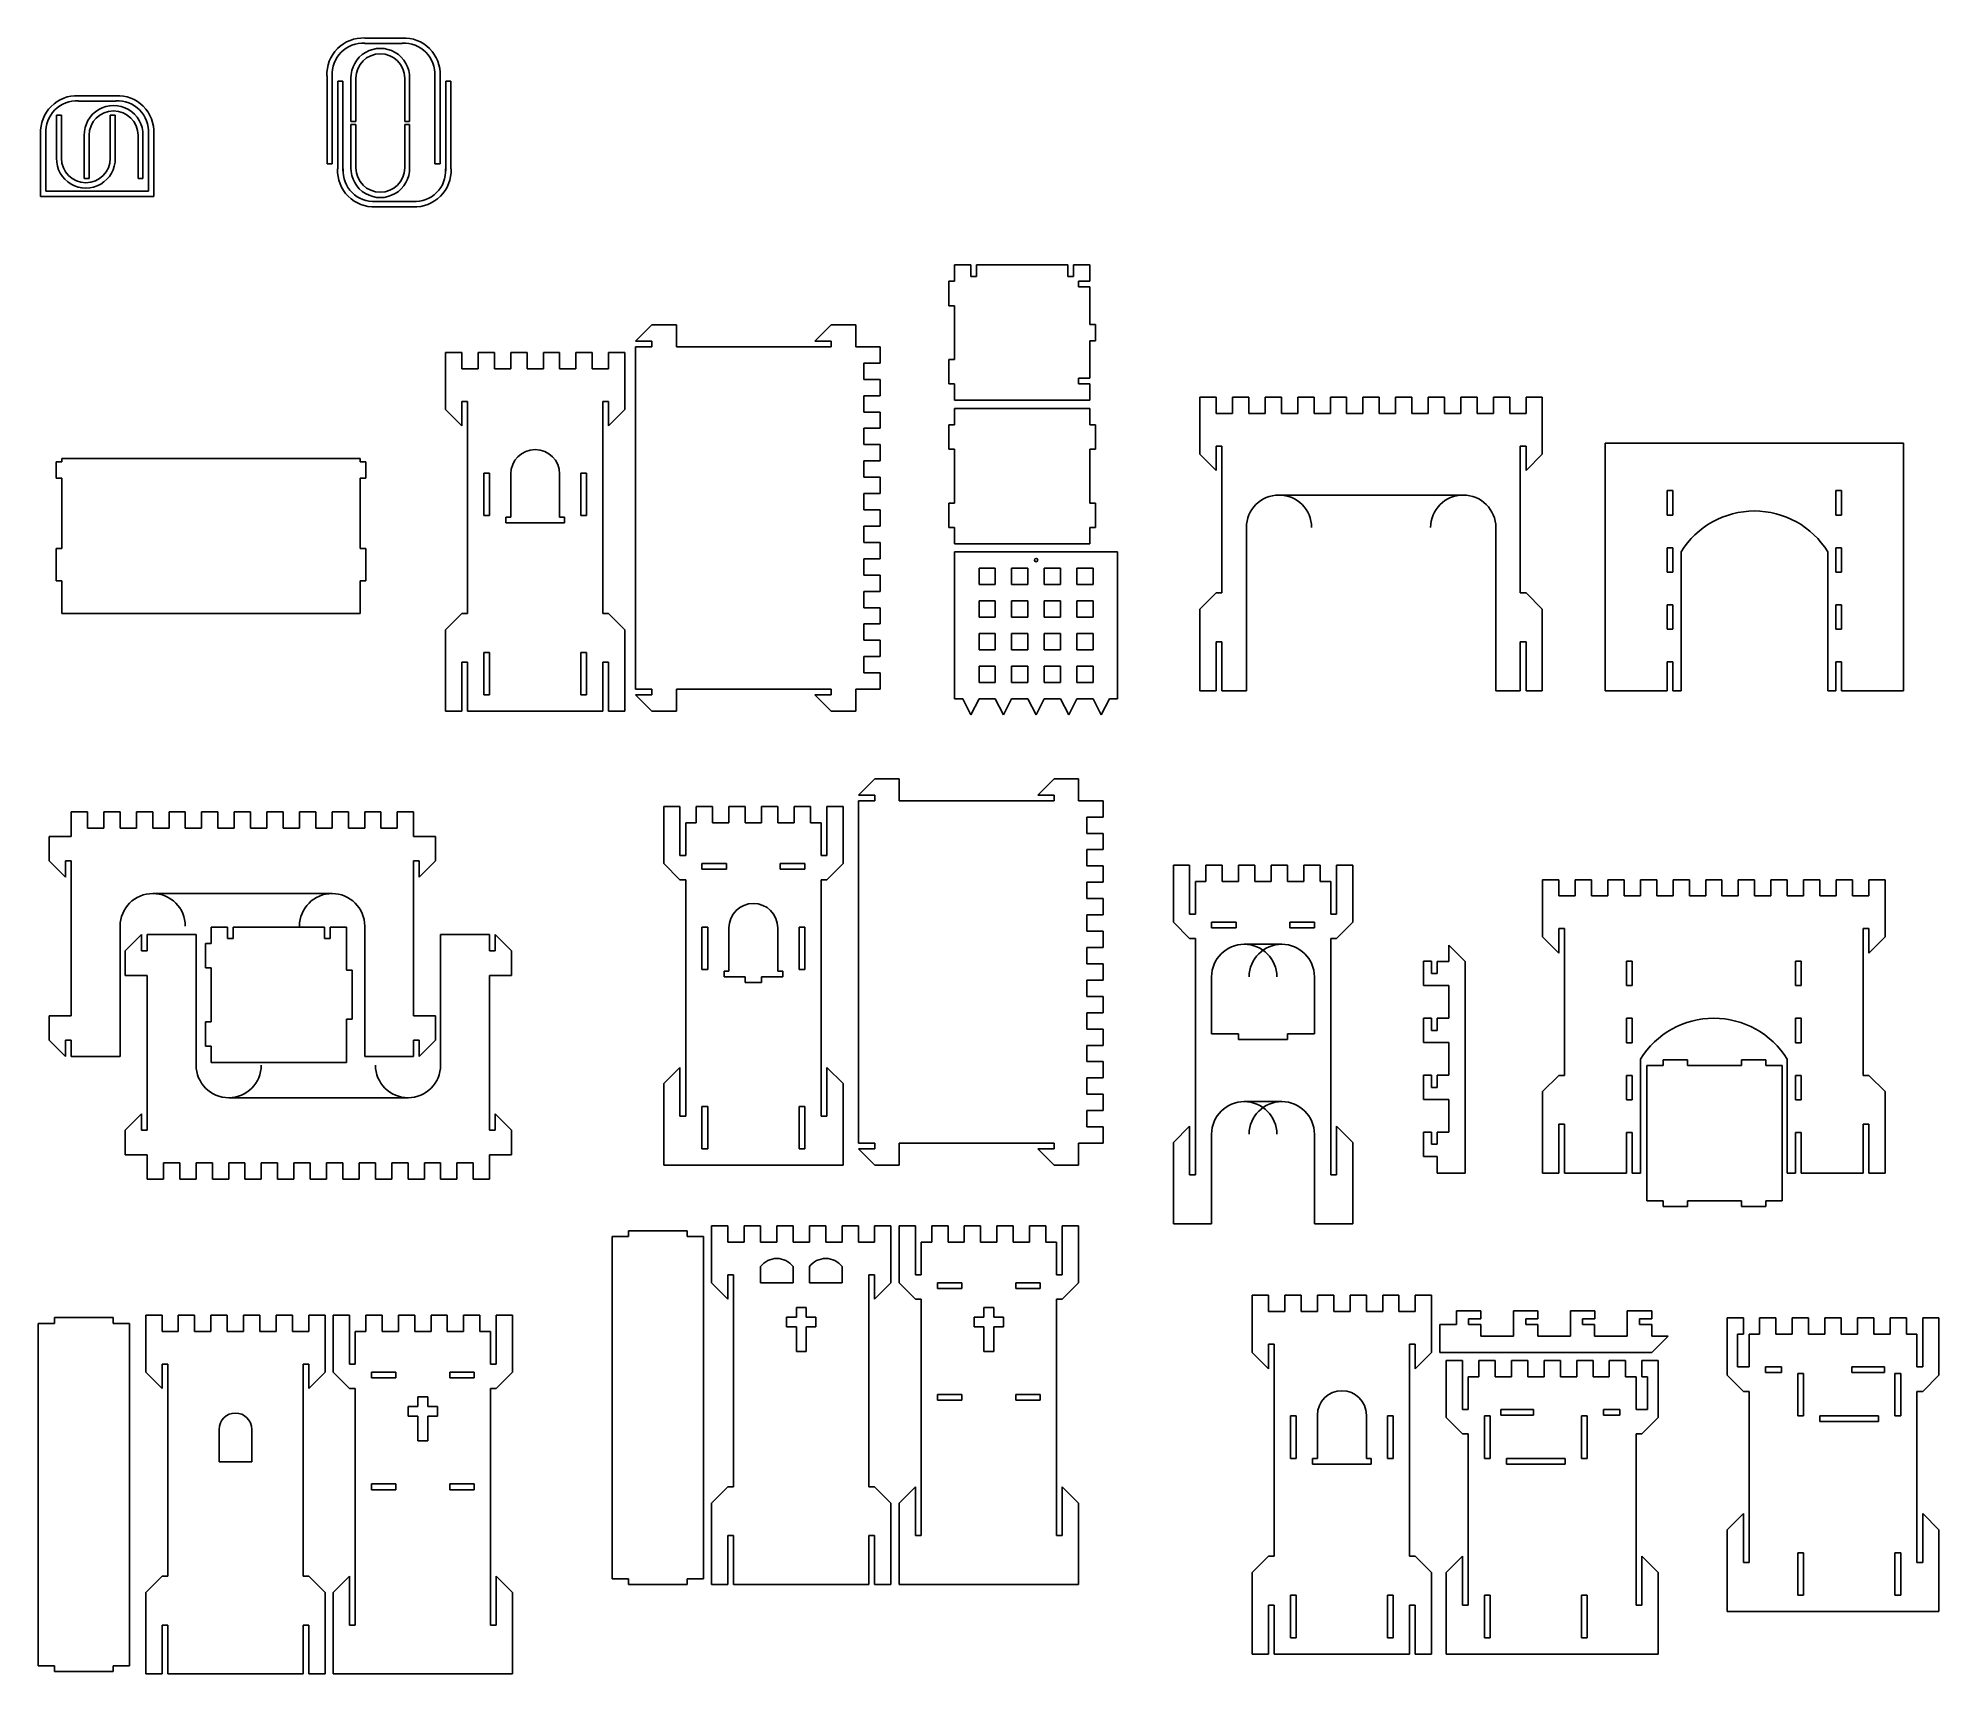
# Model space of a CAD drawing. Header units: millimetres. Extents: x -266 to 900, y -37 to 966.
import ezdxf

# ---------------------------------------------------------------- set-up
doc = ezdxf.new("R2010")
doc.units = ezdxf.units.MM

msp = doc.modelspace()

# ---------------------------------------------------------------- linework, layer by layer
for p, q in [((-65.9, 966.2), (-42.9, 966.2)), ((-65.9, 963), (-42.9, 963)), ((-89.1, 889.1), (-89.1, 943)), ((-86, 889.1), (-86, 944.1)), ((-82.5, 939.9), (-82.5, 886)), ((-79.3, 939.9), (-82.5, 939.9)), ((-79.3, 939.9), (-79.3, 884.9)), ((-74.4, 915.1), (-74.4, 941.6)), ((-71.4, 915.1), (-71.4, 941.6)), ((-41.4, 915.1), (-41.4, 941.6)), ((-38.4, 915.1), (-38.4, 941.6)), ((-23, 889.1), (-23, 944.1)), ((-19.7, 889.1), (-19.7, 943)), ((-16.3, 939.9), (-16.3, 884.9)), ((-13.1, 939.9), (-16.3, 939.9)), ((-13.1, 939.9), (-13.1, 886)), ((-241.6, 930.8), (-218.6, 930.8)), ((-241.6, 927.6), (-218.6, 927.6)), ((-255, 919), (-255, 892.5)), ((-255, 919), (-252, 919)), ((-252, 919), (-252, 892.5)), ((-219, 919), (-222, 919)), ((-222, 919), (-222, 892.5)), ((-219, 919), (-219, 892.5)), ((-74.4, 915.1), (-71.4, 915.1)), ((-74.4, 913.2), (-74.4, 886.7)), ((-74.4, 913.2), (-71.4, 913.2)), ((-71.4, 913.2), (-71.4, 886.7)), ((-41.4, 915.1), (-38.4, 915.1)), ((-38.4, 913.2), (-41.4, 913.2)), ((-41.4, 913.2), (-41.4, 886.7)), ((-38.4, 913.2), (-38.4, 886.7)), ((-264.8, 869.1), (-264.8, 907.6)), ((-261.6, 872.3), (-261.6, 907.6)), ((-238, 880.1), (-238, 906.6)), ((-235, 880.1), (-235, 906.6)), ((-205, 880.1), (-205, 906.6)), ((-202, 880.1), (-202, 906.6)), ((-198.6, 872.3), (-198.6, 907.6)), ((-195.4, 869.1), (-195.4, 907.6)), ((-89.1, 889.1), (-86, 889.1)), ((-23, 889.1), (-19.7, 889.1)), ((-238, 880.1), (-235, 880.1)), ((-202, 880.1), (-205, 880.1)), ((-264.8, 869.1), (-195.4, 869.1)), ((-261.6, 872.3), (-198.6, 872.3)), ((-36.3, 866), (-59.3, 866)), ((-36.3, 862.8), (-59.3, 862.8)), ((292.3, 802.1), (292.3, 817.1)), ((292.3, 817.1), (295.8, 817.1)), ((295.8, 817.1), (295.8, 827.1)), ((295.8, 827.1), (305.8, 827.1)), ((305.8, 827.1), (305.8, 820.1)), ((305.8, 820.1), (309.3, 820.1)), ((309.3, 820.1), (309.3, 827.1)), ((365.3, 827.1), (309.3, 827.1)), ((365.3, 820.1), (365.3, 827.1)), ((368.8, 820.1), (365.3, 820.1)), ((378.8, 827.1), (368.8, 827.1)), ((368.8, 827.1), (368.8, 820.1)), ((378.8, 817.1), (371.8, 817.1)), ((371.8, 817.1), (371.8, 813.6)), ((378.8, 827.1), (378.8, 817.1)), ((371.8, 813.6), (378.8, 813.6)), ((378.8, 813.6), (378.8, 790.6)), ((295.8, 802.1), (292.3, 802.1)), ((295.8, 769.1), (295.8, 802.1)), ((110.2, 790.4), (100.2, 780.4)), ((110.2, 790.4), (125.2, 790.4)), ((125.2, 790.4), (125.2, 776.9)), ((220.2, 790.4), (210.2, 780.4)), ((220.2, 790.4), (235.2, 790.4)), ((235.2, 790.4), (235.2, 776.9)), ((378.8, 790.6), (382.3, 790.6)), ((382.3, 790.6), (382.3, 780.6)), ((-16.4, 738.4), (-16.4, 773.4)), ((-16.4, 773.4), (-6.4, 773.4)), ((-6.4, 773.4), (-6.4, 763.4)), ((3.6, 763.4), (3.6, 773.4)), ((3.6, 773.4), (13.6, 773.4)), ((13.6, 773.4), (13.6, 763.4)), ((23.6, 763.4), (23.6, 773.4)), ((23.6, 773.4), (33.6, 773.4)), ((33.6, 773.4), (33.6, 763.4)), ((43.6, 763.4), (43.6, 773.4)), ((43.6, 773.4), (53.6, 773.4)), ((53.6, 773.4), (53.6, 763.4)), ((63.6, 763.4), (63.6, 773.4)), ((63.6, 773.4), (73.6, 773.4)), ((73.6, 773.4), (73.6, 763.4)), ((83.6, 763.4), (83.6, 773.4)), ((83.6, 773.4), (93.6, 773.4)), ((93.6, 773.4), (93.6, 738.4)), ((100.2, 780.4), (110.2, 780.4)), ((110.2, 776.9), (100.2, 776.9)), ((100.2, 776.9), (100.2, 566.9)), ((110.2, 780.4), (110.2, 776.9)), ((125.2, 776.9), (220.2, 776.9)), ((220.2, 780.4), (210.2, 780.4)), ((220.2, 776.9), (220.2, 780.4)), ((235.2, 776.9), (250.2, 776.9)), ((250.2, 776.9), (250.2, 766.9)), ((382.3, 780.6), (378.8, 780.6)), ((378.8, 780.6), (378.8, 757.6)), ((-6.4, 763.4), (3.6, 763.4)), ((13.6, 763.4), (23.6, 763.4)), ((33.6, 763.4), (43.6, 763.4)), ((53.6, 763.4), (63.6, 763.4)), ((73.6, 763.4), (83.6, 763.4)), ((250.2, 766.9), (240.2, 766.9)), ((240.2, 766.9), (240.2, 756.9)), ((292.3, 754.1), (292.3, 769.1)), ((292.3, 769.1), (295.8, 769.1)), ((240.2, 756.9), (250.2, 756.9)), ((250.2, 746.9), (240.2, 746.9)), ((240.2, 746.9), (240.2, 736.9)), ((250.2, 756.9), (250.2, 746.9)), ((295.8, 754.1), (292.3, 754.1)), ((295.8, 744.1), (295.8, 754.1)), ((378.8, 757.6), (371.8, 757.6)), ((371.8, 757.6), (371.8, 754.1)), ((371.8, 754.1), (378.8, 754.1)), ((378.8, 754.1), (378.8, 744.1)), ((-16.4, 738.4), (-6.4, 728.4)), ((-2.9, 743.4), (-6.4, 743.4)), ((-6.4, 743.4), (-6.4, 728.4)), ((-2.9, 613.4), (-2.9, 743.4)), ((83.6, 743.4), (80.1, 743.4)), ((80.1, 743.4), (80.1, 613.4)), ((83.6, 728.4), (83.6, 743.4)), ((93.6, 738.4), (83.6, 728.4)), ((240.2, 736.9), (250.2, 736.9)), ((250.2, 736.9), (250.2, 726.9)), ((378.8, 744.1), (295.8, 744.1)), ((295.8, 729.1), (295.8, 739.1)), ((295.8, 739.1), (378.8, 739.1)), ((378.8, 739.1), (378.8, 729.1)), ((446.3, 711), (446.3, 746)), ((446.3, 746), (456.3, 746)), ((456.3, 746), (456.3, 736)), ((456.3, 736), (466.3, 736)), ((466.3, 736), (466.3, 746)), ((466.3, 746), (476.3, 746)), ((476.3, 746), (476.3, 736)), ((476.3, 736), (486.3, 736)), ((486.3, 736), (486.3, 746)), ((486.3, 746), (496.3, 746)), ((496.3, 746), (496.3, 736)), ((496.3, 736), (506.3, 736)), ((506.3, 736), (506.3, 746)), ((506.3, 746), (516.3, 746)), ((516.3, 746), (516.3, 736)), ((516.3, 736), (526.3, 736)), ((526.3, 736), (526.3, 746)), ((526.3, 746), (536.3, 746)), ((536.3, 746), (536.3, 736)), ((536.3, 736), (546.3, 736)), ((556.3, 746), (546.3, 746)), ((546.3, 746), (546.3, 736)), ((556.3, 736), (556.3, 746)), ((566.3, 736), (556.3, 736)), ((576.3, 746), (566.3, 746)), ((566.3, 746), (566.3, 736)), ((576.3, 736), (576.3, 746)), ((586.3, 736), (576.3, 736)), ((586.3, 736), (586.3, 746)), ((586.3, 746), (596.3, 746)), ((596.3, 746), (596.3, 736)), ((596.3, 736), (606.3, 736)), ((616.3, 746), (606.3, 746)), ((606.3, 746), (606.3, 736)), ((616.3, 736), (616.3, 746)), ((626.3, 736), (616.3, 736)), ((636.3, 746), (626.3, 746)), ((626.3, 746), (626.3, 736)), ((636.3, 736), (636.3, 746)), ((646.3, 736), (636.3, 736)), ((656.3, 746), (646.3, 746)), ((646.3, 746), (646.3, 736)), ((656.3, 711), (656.3, 746)), ((250.2, 726.9), (240.2, 726.9)), ((240.2, 726.9), (240.2, 716.9)), ((292.3, 714.1), (292.3, 729.1)), ((292.3, 729.1), (295.8, 729.1)), ((378.8, 729.1), (382.3, 729.1)), ((382.3, 729.1), (382.3, 714.1)), ((240.2, 716.9), (250.2, 716.9)), ((250.2, 716.9), (250.2, 706.9)), ((295.8, 714.1), (292.3, 714.1)), ((295.8, 681.1), (295.8, 714.1)), ((382.3, 714.1), (378.8, 714.1)), ((378.8, 714.1), (378.8, 681.1)), ((459.8, 716), (456.3, 716)), ((456.3, 716), (456.3, 701)), ((459.8, 626), (459.8, 716)), ((642.8, 626), (642.8, 716)), ((642.8, 716), (646.3, 716)), ((646.3, 716), (646.3, 701)), ((694.9, 566), (694.9, 717.7)), ((694.9, 717.7), (877.9, 717.7)), ((877.9, 717.7), (877.9, 566)), ((-251.7, 706.3), (-255.2, 706.3)), ((-255.2, 696.3), (-255.2, 706.3)), ((-251.7, 706.3), (-251.7, 708.3)), ((-251.7, 708.3), (-68.7, 708.3)), ((-68.7, 706.3), (-68.7, 708.3)), ((-68.7, 706.3), (-65.2, 706.3)), ((-65.2, 696.3), (-65.2, 706.3)), ((250.2, 706.9), (240.2, 706.9)), ((240.2, 706.9), (240.2, 696.9)), ((456.3, 701), (446.3, 711)), ((646.3, 701), (656.3, 711)), ((-255.2, 696.3), (-251.7, 696.3)), ((-251.7, 696.3), (-251.7, 653.3)), ((-65.2, 696.3), (-68.7, 696.3)), ((-68.7, 696.3), (-68.7, 653.3)), ((10.6, 699.4), (7.1, 699.4)), ((7.1, 699.4), (7.1, 673.4)), ((10.6, 673.4), (10.6, 699.4)), ((23.6, 672.4), (23.6, 698.9)), ((53.6, 672.4), (53.6, 698.9)), ((70.1, 699.4), (66.6, 699.4)), ((66.6, 699.4), (66.6, 673.4)), ((70.1, 673.4), (70.1, 699.4)), ((240.2, 696.9), (250.2, 696.9)), ((250.2, 696.9), (250.2, 686.9)), ((736.4, 688.7), (732.9, 688.7)), ((732.9, 688.7), (732.9, 673.7)), ((736.4, 673.7), (736.4, 688.7)), ((836.4, 673.7), (836.4, 688.7)), ((836.4, 688.7), (839.9, 688.7)), ((839.9, 688.7), (839.9, 673.7)), ((250.2, 686.9), (240.2, 686.9)), ((240.2, 686.9), (240.2, 676.9)), ((240.2, 676.9), (250.2, 676.9)), ((250.2, 676.9), (250.2, 666.9)), ((292.3, 666.1), (292.3, 681.1)), ((292.3, 681.1), (295.8, 681.1)), ((378.8, 681.1), (382.3, 681.1)), ((382.3, 681.1), (382.3, 666.1)), ((607.8, 686), (494.8, 686)), ((7.1, 673.4), (10.6, 673.4)), ((20.6, 672.4), (20.6, 668.9)), ((20.6, 672.4), (23.6, 672.4)), ((20.6, 668.9), (56.6, 668.9)), ((56.6, 672.4), (53.6, 672.4)), ((56.6, 668.9), (56.6, 672.4)), ((66.6, 673.4), (70.1, 673.4)), ((240.2, 656.9), (240.2, 666.9)), ((250.2, 666.9), (240.2, 666.9)), ((295.8, 666.1), (292.3, 666.1)), ((295.8, 656.1), (295.8, 666.1)), ((382.3, 666.1), (378.8, 666.1)), ((378.8, 666.1), (378.8, 656.1)), ((474.8, 566), (474.8, 666)), ((627.8, 566), (627.8, 666)), ((732.9, 673.7), (736.4, 673.7)), ((839.9, 673.7), (836.4, 673.7)), ((-255.2, 653.3), (-255.2, 633.3)), ((-251.7, 653.3), (-255.2, 653.3)), ((-68.7, 653.3), (-65.2, 653.3)), ((-65.2, 653.3), (-65.2, 633.3)), ((250.2, 656.9), (240.2, 656.9)), ((250.2, 646.9), (250.2, 656.9)), ((378.8, 656.1), (295.8, 656.1)), ((732.9, 638.7), (732.9, 653.7)), ((732.9, 653.7), (736.4, 653.7)), ((736.4, 653.7), (736.4, 638.7)), ((839.9, 653.7), (836.4, 653.7)), ((836.4, 653.7), (836.4, 638.7)), ((839.9, 638.7), (839.9, 653.7)), ((250.2, 646.9), (240.2, 646.9)), ((240.2, 646.9), (240.2, 636.9)), ((295.8, 651.1), (395.8, 651.1)), ((295.8, 651.1), (295.8, 561.1)), ((395.8, 651.1), (395.8, 561.1)), ((741.4, 566), (741.4, 651.2)), ((831.4, 566), (831.4, 651.2)), ((-255.2, 633.3), (-251.7, 633.3)), ((-251.7, 633.3), (-251.7, 613.3)), ((-65.2, 633.3), (-68.7, 633.3)), ((-68.7, 633.3), (-68.7, 613.3)), ((240.2, 636.9), (250.2, 636.9)), ((250.2, 636.9), (250.2, 626.9)), ((320.8, 641.1), (310.8, 641.1)), ((310.8, 641.1), (310.8, 631.1)), ((310.8, 631.1), (320.8, 631.1)), ((320.8, 631.1), (320.8, 641.1)), ((340.8, 641.1), (330.8, 641.1)), ((330.8, 641.1), (330.8, 631.1)), ((330.8, 631.1), (340.8, 631.1)), ((340.8, 631.1), (340.8, 641.1)), ((360.8, 641.1), (350.8, 641.1)), ((350.8, 641.1), (350.8, 631.1)), ((350.8, 631.1), (360.8, 631.1)), ((360.8, 631.1), (360.8, 641.1)), ((380.8, 641.1), (370.8, 641.1)), ((370.8, 641.1), (370.8, 631.1)), ((370.8, 631.1), (380.8, 631.1)), ((380.8, 631.1), (380.8, 641.1)), ((736.4, 638.7), (732.9, 638.7)), ((836.4, 638.7), (839.9, 638.7)), ((250.2, 626.9), (240.2, 626.9)), ((240.2, 626.9), (240.2, 616.9)), ((320.8, 621.1), (310.8, 621.1)), ((310.8, 621.1), (310.8, 611.1)), ((320.8, 611.1), (320.8, 621.1)), ((340.8, 621.1), (330.8, 621.1)), ((330.8, 621.1), (330.8, 611.1)), ((340.8, 611.1), (340.8, 621.1)), ((360.8, 621.1), (350.8, 621.1)), ((350.8, 621.1), (350.8, 611.1)), ((360.8, 611.1), (360.8, 621.1)), ((380.8, 621.1), (370.8, 621.1)), ((370.8, 621.1), (370.8, 611.1)), ((380.8, 611.1), (380.8, 621.1)), ((446.3, 616), (456.3, 626)), ((456.3, 626), (459.8, 626)), ((646.3, 626), (642.8, 626)), ((656.3, 616), (646.3, 626)), ((736.4, 618.7), (732.9, 618.7)), ((732.9, 618.7), (732.9, 603.7)), ((736.4, 603.7), (736.4, 618.7)), ((836.4, 603.7), (836.4, 618.7)), ((836.4, 618.7), (839.9, 618.7)), ((839.9, 618.7), (839.9, 603.7)), ((-251.7, 613.3), (-68.7, 613.3)), ((-6.4, 613.4), (-16.4, 603.4)), ((-6.4, 613.4), (-2.9, 613.4)), ((80.1, 613.4), (83.6, 613.4)), ((83.6, 613.4), (93.6, 603.4)), ((240.2, 616.9), (250.2, 616.9)), ((250.2, 606.9), (240.2, 606.9)), ((240.2, 606.9), (240.2, 596.9)), ((250.2, 616.9), (250.2, 606.9)), ((310.8, 611.1), (320.8, 611.1)), ((330.8, 611.1), (340.8, 611.1)), ((350.8, 611.1), (360.8, 611.1)), ((370.8, 611.1), (380.8, 611.1)), ((446.3, 566), (446.3, 616)), ((656.3, 566), (656.3, 616)), ((-16.4, 553.4), (-16.4, 603.4)), ((93.6, 603.4), (93.6, 553.4)), ((240.2, 596.9), (250.2, 596.9)), ((250.2, 596.9), (250.2, 586.9)), ((320.8, 601.1), (310.8, 601.1)), ((310.8, 601.1), (310.8, 591.1)), ((320.8, 591.1), (320.8, 601.1)), ((340.8, 601.1), (330.8, 601.1)), ((330.8, 601.1), (330.8, 591.1)), ((340.8, 591.1), (340.8, 601.1)), ((360.8, 601.1), (350.8, 601.1)), ((350.8, 601.1), (350.8, 591.1)), ((360.8, 591.1), (360.8, 601.1)), ((380.8, 601.1), (370.8, 601.1)), ((370.8, 601.1), (370.8, 591.1)), ((380.8, 591.1), (380.8, 601.1)), ((456.3, 566), (456.3, 596)), ((456.3, 596), (459.8, 596)), ((459.8, 596), (459.8, 566)), ((646.3, 596), (642.8, 596)), ((642.8, 596), (642.8, 566)), ((646.3, 566), (646.3, 596)), ((732.9, 603.7), (736.4, 603.7)), ((839.9, 603.7), (836.4, 603.7)), ((-2.9, 583.4), (-6.4, 583.4)), ((-6.4, 583.4), (-6.4, 553.4)), ((-2.9, 553.4), (-2.9, 583.4)), ((7.1, 589.4), (7.1, 583.4)), ((10.6, 589.4), (7.1, 589.4)), ((7.1, 583.4), (7.1, 563.4)), ((10.6, 563.4), (10.6, 589.4)), ((66.6, 563.4), (66.6, 589.4)), ((66.6, 589.4), (70.1, 589.4)), ((70.1, 589.4), (70.1, 583.4)), ((70.1, 583.4), (70.1, 563.4)), ((83.6, 583.4), (80.1, 583.4)), ((80.1, 583.4), (80.1, 553.4)), ((83.6, 553.4), (83.6, 583.4)), ((240.2, 576.9), (240.2, 586.9)), ((250.2, 586.9), (240.2, 586.9)), ((310.8, 591.1), (320.8, 591.1)), ((330.8, 591.1), (340.8, 591.1)), ((350.8, 591.1), (360.8, 591.1)), ((370.8, 591.1), (380.8, 591.1)), ((736.4, 583.7), (732.9, 583.7)), ((732.9, 583.7), (732.9, 566)), ((736.4, 566), (736.4, 583.7)), ((836.4, 566), (836.4, 583.7)), ((836.4, 583.7), (839.9, 583.7)), ((839.9, 583.7), (839.9, 566)), ((250.2, 576.9), (240.2, 576.9)), ((250.2, 566.9), (250.2, 576.9)), ((320.8, 581.1), (310.8, 581.1)), ((310.8, 581.1), (310.8, 571.1)), ((320.8, 571.1), (320.8, 581.1)), ((340.8, 581.1), (330.8, 581.1)), ((330.8, 581.1), (330.8, 571.1)), ((340.8, 571.1), (340.8, 581.1)), ((360.8, 581.1), (350.8, 581.1)), ((350.8, 581.1), (350.8, 571.1)), ((360.8, 571.1), (360.8, 581.1)), ((380.8, 581.1), (370.8, 581.1)), ((370.8, 581.1), (370.8, 571.1)), ((380.8, 571.1), (380.8, 581.1)), ((7.1, 563.4), (10.6, 563.4)), ((70.1, 563.4), (66.6, 563.4)), ((100.2, 566.9), (110.2, 566.9)), ((110.2, 563.4), (100.2, 563.4)), ((110.2, 553.4), (100.2, 563.4)), ((110.2, 566.9), (110.2, 563.4)), ((125.2, 553.4), (125.2, 566.9)), ((125.2, 566.9), (220.2, 566.9)), ((220.2, 563.4), (210.2, 563.4)), ((220.2, 553.4), (210.2, 563.4)), ((220.2, 566.9), (220.2, 563.4)), ((235.2, 566.9), (250.2, 566.9)), ((235.2, 553.4), (235.2, 566.9)), ((295.8, 561.1), (300.8, 561.1)), ((300.8, 561.1), (305.8, 551.1)), ((305.8, 551.1), (310.8, 561.1)), ((310.8, 571.1), (320.8, 571.1)), ((320.8, 561.1), (310.8, 561.1)), ((320.8, 561.1), (325.8, 551.1)), ((325.8, 551.1), (330.8, 561.1)), ((330.8, 571.1), (340.8, 571.1)), ((330.8, 561.1), (340.8, 561.1)), ((340.8, 561.1), (345.8, 551.1)), ((345.8, 551.1), (350.8, 561.1)), ((350.8, 571.1), (360.8, 571.1)), ((360.8, 561.1), (350.8, 561.1)), ((360.8, 561.1), (365.8, 551.1)), ((365.8, 551.1), (370.8, 561.1)), ((370.8, 571.1), (380.8, 571.1)), ((380.8, 561.1), (370.8, 561.1)), ((380.8, 561.1), (385.8, 551.1)), ((385.8, 551.1), (390.8, 561.1)), ((395.8, 561.1), (390.8, 561.1)), ((446.3, 566), (456.3, 566)), ((459.8, 566), (474.8, 566)), ((642.8, 566), (627.8, 566)), ((656.3, 566), (646.3, 566)), ((694.9, 566), (732.9, 566)), ((736.4, 566), (741.4, 566)), ((831.4, 566), (836.4, 566)), ((877.9, 566), (839.9, 566)), ((-6.4, 553.4), (-16.4, 553.4)), ((80.1, 553.4), (-2.9, 553.4)), ((93.6, 553.4), (83.6, 553.4)), ((110.2, 553.4), (125.2, 553.4)), ((220.2, 553.4), (235.2, 553.4)), ((246.9, 512), (236.9, 502)), ((236.9, 502), (246.9, 502)), ((246.9, 512), (261.9, 512)), ((246.9, 502), (246.9, 498.5)), ((261.9, 512), (261.9, 498.5)), ((356.9, 512), (346.9, 502)), ((356.9, 502), (346.9, 502)), ((356.9, 512), (371.9, 512)), ((356.9, 498.5), (356.9, 502)), ((371.9, 512), (371.9, 498.5)), ((-246, 491.6), (-236, 491.6)), ((-246, 476.6), (-246, 491.6)), ((-236, 491.6), (-236, 481.6)), ((-226, 481.6), (-226, 491.6)), ((-226, 491.6), (-216, 491.6)), ((-216, 491.6), (-216, 481.6)), ((-206, 481.6), (-206, 491.6)), ((-206, 491.6), (-196, 491.6)), ((-196, 491.6), (-196, 481.6)), ((-186, 481.6), (-186, 491.6)), ((-186, 491.6), (-176, 491.6)), ((-176, 491.6), (-176, 481.6)), ((-166, 481.6), (-166, 491.6)), ((-166, 491.6), (-156, 491.6)), ((-156, 491.6), (-156, 481.6)), ((-146, 481.6), (-146, 491.6)), ((-146, 491.6), (-136, 491.6)), ((-136, 491.6), (-136, 481.6)), ((-126, 491.6), (-126, 481.6)), ((-116, 491.6), (-126, 491.6)), ((-116, 491.6), (-116, 481.6)), ((-106, 481.6), (-106, 491.6)), ((-106, 491.6), (-96, 491.6)), ((-96, 491.6), (-96, 481.6)), ((-86, 481.6), (-86, 491.6)), ((-86, 491.6), (-76, 491.6)), ((-76, 491.6), (-76, 481.6)), ((-66, 481.6), (-66, 491.6)), ((-66, 491.6), (-56, 491.6)), ((-56, 491.6), (-56, 481.6)), ((-36, 491.6), (-46, 491.6)), ((-46, 491.6), (-46, 481.6)), ((-36, 476.6), (-36, 491.6)), ((117.4, 460), (117.4, 495)), ((117.4, 495), (127.4, 495)), ((127.4, 495), (127.4, 485)), ((137.4, 485), (137.4, 495)), ((137.4, 495), (147.4, 495)), ((147.4, 495), (147.4, 485)), ((157.4, 485), (157.4, 495)), ((157.4, 495), (167.4, 495)), ((167.4, 495), (167.4, 485)), ((177.4, 485), (177.4, 495)), ((177.4, 495), (187.4, 495)), ((187.4, 495), (187.4, 485)), ((197.4, 485), (197.4, 495)), ((197.4, 495), (207.4, 495)), ((207.4, 495), (207.4, 485)), ((217.4, 485), (217.4, 495)), ((217.4, 495), (227.4, 495)), ((227.4, 495), (227.4, 460)), ((246.9, 498.5), (236.9, 498.5)), ((236.9, 498.5), (236.9, 288.5)), ((261.9, 498.5), (356.9, 498.5)), ((371.9, 498.5), (386.9, 498.5)), ((386.9, 498.5), (386.9, 488.5)), ((-236, 481.6), (-226, 481.6)), ((-216, 481.6), (-206, 481.6)), ((-196, 481.6), (-186, 481.6)), ((-176, 481.6), (-166, 481.6)), ((-156, 481.6), (-146, 481.6)), ((-126, 481.6), (-136, 481.6)), ((-116, 481.6), (-106, 481.6)), ((-96, 481.6), (-86, 481.6)), ((-76, 481.6), (-66, 481.6)), ((-46, 481.6), (-56, 481.6)), ((127.4, 465), (127.4, 485)), ((130.9, 465), (130.9, 485)), ((130.9, 485), (137.4, 485)), ((147.4, 485), (157.4, 485)), ((167.4, 485), (177.4, 485)), ((187.4, 485), (197.4, 485)), ((213.9, 485), (207.4, 485)), ((213.9, 465), (213.9, 485)), ((217.4, 485), (217.4, 465)), ((386.9, 488.5), (376.9, 488.5)), ((376.9, 488.5), (376.9, 478.5)), ((376.9, 478.5), (386.9, 478.5)), ((386.9, 478.5), (386.9, 468.5)), ((-259.5, 461.6), (-259.5, 476.6)), ((-259.5, 476.6), (-246, 476.6)), ((-22.5, 476.6), (-36, 476.6)), ((-22.5, 461.6), (-22.5, 476.6)), ((386.9, 468.5), (376.9, 468.5)), ((376.9, 468.5), (376.9, 458.5)), ((-259.5, 461.6), (-249.5, 451.6)), ((-246, 461.6), (-249.5, 461.6)), ((-249.5, 461.6), (-249.5, 451.6)), ((-246, 366.6), (-246, 461.6)), ((-36, 366.6), (-36, 461.6)), ((-36, 461.6), (-32.5, 461.6)), ((-32.5, 461.6), (-32.5, 451.6)), ((-22.5, 461.6), (-32.5, 451.6)), ((117.4, 460), (127.4, 450)), ((130.9, 465), (127.4, 465)), ((140.9, 460), (140.9, 456.5)), ((155.9, 460), (140.9, 460)), ((140.9, 456.5), (155.9, 456.5)), ((155.9, 456.5), (155.9, 460)), ((188.9, 456.5), (188.9, 460)), ((188.9, 460), (203.9, 460)), ((203.9, 456.5), (188.9, 456.5)), ((203.9, 460), (203.9, 456.5)), ((217.4, 465), (213.9, 465)), ((227.4, 460), (217.4, 450)), ((376.9, 458.5), (386.9, 458.5)), ((386.9, 458.5), (386.9, 448.5)), ((430, 424), (430, 459)), ((430, 459), (440, 459)), ((440, 459), (440, 449)), ((450, 449), (450, 459)), ((450, 459), (460, 459)), ((460, 459), (460, 449)), ((470, 449), (470, 459)), ((470, 459), (480, 459)), ((480, 459), (480, 449)), ((490, 449), (490, 459)), ((490, 459), (500, 459)), ((500, 459), (500, 449)), ((510, 449), (510, 459)), ((510, 459), (520, 459)), ((520, 459), (520, 449)), ((530, 449), (530, 459)), ((530, 459), (540, 459)), ((540, 459), (540, 424)), ((127.4, 450), (130.9, 450)), ((130.9, 305), (130.9, 450)), ((217.4, 450), (213.9, 450)), ((213.9, 450), (213.9, 305)), ((386.9, 448.5), (376.9, 448.5)), ((376.9, 448.5), (376.9, 438.5)), ((440, 429), (440, 449)), ((443.5, 429), (443.5, 449)), ((443.5, 449), (450, 449)), ((460, 449), (470, 449)), ((480, 449), (490, 449)), ((500, 449), (510, 449)), ((526.5, 449), (520, 449)), ((526.5, 429), (526.5, 449)), ((530, 449), (530, 429)), ((656.5, 415.1), (656.5, 450.1)), ((656.5, 450.1), (666.5, 450.1)), ((666.5, 450.1), (666.5, 440.1)), ((676.5, 440.1), (676.5, 450.1)), ((676.5, 450.1), (686.5, 450.1)), ((686.5, 450.1), (686.5, 440.1)), ((696.5, 440.1), (696.5, 450.1)), ((696.5, 450.1), (706.5, 450.1)), ((706.5, 450.1), (706.5, 440.1)), ((716.5, 440.1), (716.5, 450.1)), ((716.5, 450.1), (726.5, 450.1)), ((726.5, 450.1), (726.5, 440.1)), ((736.5, 440.1), (736.5, 450.1)), ((736.5, 450.1), (746.5, 450.1)), ((746.5, 450.1), (746.5, 440.1)), ((766.5, 450.1), (756.5, 450.1)), ((756.5, 450.1), (756.5, 440.1)), ((766.5, 440.1), (766.5, 450.1)), ((786.5, 450.1), (776.5, 450.1)), ((776.5, 450.1), (776.5, 440.1)), ((786.5, 440.1), (786.5, 450.1)), ((796.5, 440.1), (796.5, 450.1)), ((796.5, 450.1), (806.5, 450.1)), ((806.5, 450.1), (806.5, 440.1)), ((826.5, 450.1), (816.5, 450.1)), ((816.5, 450.1), (816.5, 440.1)), ((826.5, 440.1), (826.5, 450.1)), ((846.5, 450.1), (836.5, 450.1)), ((836.5, 450.1), (836.5, 440.1)), ((846.5, 440.1), (846.5, 450.1)), ((866.5, 450.1), (856.5, 450.1)), ((856.5, 450.1), (856.5, 440.1)), ((866.5, 415.1), (866.5, 450.1)), ((-86, 441.6), (-196, 441.6)), ((376.9, 438.5), (386.9, 438.5)), ((386.9, 438.5), (386.9, 428.5)), ((666.5, 440.1), (676.5, 440.1)), ((686.5, 440.1), (696.5, 440.1)), ((706.5, 440.1), (716.5, 440.1)), ((726.5, 440.1), (736.5, 440.1)), ((746.5, 440.1), (756.5, 440.1)), ((776.5, 440.1), (766.5, 440.1)), ((796.5, 440.1), (786.5, 440.1)), ((806.5, 440.1), (816.5, 440.1)), ((836.5, 440.1), (826.5, 440.1)), ((856.5, 440.1), (846.5, 440.1)), ((-216, 341.6), (-216, 421.6)), ((-160.1, 411), (-160.1, 421)), ((-160.1, 421), (-150.1, 421)), ((-150.1, 421), (-150.1, 414)), ((-146.6, 414), (-146.6, 421)), ((-90.6, 421), (-146.6, 421)), ((-90.6, 414), (-90.6, 421)), ((-77.1, 421), (-87.1, 421)), ((-87.1, 421), (-87.1, 414)), ((-77.1, 421), (-77.1, 394.5)), ((-66, 341.6), (-66, 421.6)), ((144.4, 421), (140.9, 421)), ((140.9, 421), (140.9, 395)), ((144.4, 395), (144.4, 421)), ((157.4, 394), (157.4, 420.5)), ((187.4, 394), (187.4, 420.5)), ((203.9, 421), (200.4, 421)), ((200.4, 421), (200.4, 395)), ((203.9, 395), (203.9, 421)), ((386.9, 428.5), (376.9, 428.5)), ((376.9, 428.5), (376.9, 418.5)), ((430, 424), (440, 414)), ((443.5, 429), (440, 429)), ((453.5, 424), (453.5, 420.5)), ((468.5, 424), (453.5, 424)), ((453.5, 420.5), (468.5, 420.5)), ((468.5, 420.5), (468.5, 424)), ((501.5, 420.5), (501.5, 424)), ((501.5, 424), (516.5, 424)), ((516.5, 420.5), (501.5, 420.5)), ((516.5, 424), (516.5, 420.5)), ((530, 429), (526.5, 429)), ((540, 424), (530, 414)), ((670, 420.1), (666.5, 420.1)), ((666.5, 420.1), (666.5, 405.1)), ((670, 330.1), (670, 420.1)), ((853, 330.1), (853, 420.1)), ((853, 420.1), (856.5, 420.1)), ((856.5, 420.1), (856.5, 405.1)), ((-212.9, 406.4), (-202.9, 416.4)), ((-202.9, 406.4), (-202.9, 416.4)), ((-199.4, 416.4), (-199.4, 406.4)), ((-169.4, 416.4), (-199.4, 416.4)), ((-169.4, 416.4), (-169.4, 336.4)), ((-163.6, 396), (-163.6, 411)), ((-163.6, 411), (-160.1, 411)), ((-150.1, 414), (-146.6, 414)), ((-87.1, 414), (-90.6, 414)), ((10.6, 416.4), (-19.4, 416.4)), ((-19.4, 416.4), (-19.4, 336.4)), ((10.6, 406.4), (10.6, 416.4)), ((24.1, 406.4), (14.1, 416.4)), ((14.1, 416.4), (14.1, 406.4)), ((376.9, 418.5), (386.9, 418.5)), ((386.9, 408.5), (376.9, 408.5)), ((376.9, 408.5), (376.9, 398.5)), ((386.9, 418.5), (386.9, 408.5)), ((440, 414), (443.5, 414)), ((443.5, 269), (443.5, 414)), ((473.5, 410.5), (496.5, 410.5)), ((530, 414), (526.5, 414)), ((526.5, 414), (526.5, 269)), ((598.9, 400), (598.9, 410)), ((608.9, 400), (598.9, 410)), ((666.5, 405.1), (656.5, 415.1)), ((856.5, 405.1), (866.5, 415.1)), ((-212.9, 406.4), (-212.9, 391.4)), ((-199.4, 406.4), (-202.9, 406.4)), ((14.1, 406.4), (10.6, 406.4)), ((24.1, 406.4), (24.1, 391.4)), ((376.9, 398.5), (386.9, 398.5)), ((386.9, 398.5), (386.9, 388.5)), ((583.4, 385.1), (583.4, 400.1)), ((583.4, 400.1), (588.4, 400.1)), ((588.4, 400.1), (588.4, 392.6)), ((591.9, 392.6), (591.9, 400)), ((591.9, 400), (598.9, 400)), ((608.9, 400), (608.9, 270.1)), ((711.5, 400.1), (708, 400.1)), ((708, 400.1), (708, 385.1)), ((711.5, 385.1), (711.5, 400.1)), ((811.5, 385.1), (811.5, 400.1)), ((811.5, 400.1), (815, 400.1)), ((815, 400.1), (815, 385.1)), ((-212.9, 391.4), (-199.4, 391.4)), ((-199.4, 391.4), (-199.4, 296.4)), ((-160.1, 396), (-163.6, 396)), ((-160.1, 363), (-160.1, 396)), ((-77.1, 394.5), (-73.6, 394.5)), ((-73.6, 394.5), (-73.6, 364.5)), ((24.1, 391.4), (10.6, 391.4)), ((10.6, 391.4), (10.6, 296.4)), ((140.9, 395), (144.4, 395)), ((154.4, 394), (154.4, 390.5)), ((154.4, 394), (157.4, 394)), ((154.4, 390.5), (167.4, 390.5)), ((167.4, 390.5), (167.4, 387)), ((167.4, 387), (177.4, 387)), ((177.4, 390.5), (190.4, 390.5)), ((177.4, 387), (177.4, 390.5)), ((190.4, 394), (187.4, 394)), ((190.4, 390.5), (190.4, 394)), ((200.4, 395), (203.9, 395)), ((376.9, 378.5), (376.9, 388.5)), ((386.9, 388.5), (376.9, 388.5)), ((453.5, 355.5), (453.5, 390.5)), ((516.5, 355.5), (516.5, 390.5)), ((598.9, 385.1), (583.4, 385.1)), ((588.4, 392.6), (591.9, 392.6)), ((598.9, 365.1), (598.9, 385.1)), ((708, 385.1), (711.5, 385.1)), ((815, 385.1), (811.5, 385.1)), ((386.9, 378.5), (376.9, 378.5)), ((386.9, 368.5), (386.9, 378.5)), ((-259.5, 351.6), (-259.5, 366.6)), ((-259.5, 366.6), (-246, 366.6)), ((-163.6, 348), (-163.6, 363)), ((-163.6, 363), (-160.1, 363)), ((-73.6, 364.5), (-77.1, 364.5)), ((-77.1, 364.5), (-77.1, 338)), ((-22.5, 366.6), (-36, 366.6)), ((-22.5, 351.6), (-22.5, 366.6)), ((386.9, 368.5), (376.9, 368.5)), ((376.9, 368.5), (376.9, 358.5)), ((583.4, 350.2), (583.4, 365.2)), ((583.4, 365.2), (588.4, 365.2)), ((588.4, 365.2), (588.4, 357.7)), ((591.9, 357.7), (591.9, 365.1)), ((591.9, 365.1), (598.9, 365.1)), ((708, 350.1), (708, 365.1)), ((708, 365.1), (711.5, 365.1)), ((711.5, 365.1), (711.5, 350.1)), ((815, 365.1), (811.5, 365.1)), ((811.5, 365.1), (811.5, 350.1)), ((815, 350.1), (815, 365.1)), ((-259.5, 351.6), (-249.5, 341.6)), ((-249.5, 341.6), (-249.5, 351.6)), ((-249.5, 351.6), (-246, 351.6)), ((-246, 351.6), (-246, 341.6)), ((-36, 341.6), (-36, 351.6)), ((-36, 351.6), (-32.5, 351.6)), ((-32.5, 351.6), (-32.5, 341.6)), ((-22.5, 351.6), (-32.5, 341.6)), ((376.9, 358.5), (386.9, 358.5)), ((386.9, 358.5), (386.9, 348.5)), ((470, 355.5), (453.5, 355.5)), ((470, 352), (470, 355.5)), ((485, 352), (470, 352)), ((485, 352), (500, 352)), ((500, 352), (500, 355.5)), ((500, 355.5), (516.5, 355.5)), ((598.9, 350.2), (583.4, 350.2)), ((588.4, 357.7), (591.9, 357.7)), ((598.9, 330.2), (598.9, 350.2)), ((711.5, 350.1), (708, 350.1)), ((811.5, 350.1), (815, 350.1)), ((-246, 341.6), (-216, 341.6)), ((-160.1, 348), (-163.6, 348)), ((-160.1, 338), (-160.1, 348)), ((-66, 341.6), (-36, 341.6)), ((386.9, 348.5), (376.9, 348.5)), ((376.9, 348.5), (376.9, 338.5)), ((376.9, 338.5), (386.9, 338.5)), ((386.9, 338.5), (386.9, 328.5)), ((716.5, 270.1), (716.5, 340.1)), ((730.4, 336.1), (730.4, 339.6)), ((730.4, 339.6), (745.4, 339.6)), ((745.4, 339.6), (745.4, 336.1)), ((778.4, 336.1), (778.4, 339.6)), ((778.4, 339.6), (793.4, 339.6)), ((793.4, 339.6), (793.4, 336.1)), ((806.5, 270.1), (806.5, 340.1)), ((-77.1, 338), (-160.1, 338)), ((127.4, 335), (117.4, 325)), ((127.4, 335), (127.4, 305)), ((217.4, 305), (217.4, 335)), ((217.4, 335), (227.4, 325)), ((386.9, 328.5), (376.9, 328.5)), ((376.9, 328.5), (376.9, 318.5)), ((583.4, 315.2), (583.4, 330.2)), ((583.4, 330.2), (588.4, 330.2)), ((588.4, 330.2), (588.4, 322.7)), ((591.9, 322.7), (591.9, 330.2)), ((591.9, 330.2), (598.9, 330.2)), ((656.5, 320.1), (666.5, 330.1)), ((666.5, 330.1), (670, 330.1)), ((711.5, 330.1), (708, 330.1)), ((708, 330.1), (708, 315.1)), ((711.5, 315.1), (711.5, 330.1)), ((720.4, 253.1), (720.4, 336.1)), ((720.4, 336.1), (730.4, 336.1)), ((745.4, 336.1), (778.4, 336.1)), ((793.4, 336.1), (803.4, 336.1)), ((803.4, 336.1), (803.4, 253.1)), ((811.5, 315.1), (811.5, 330.1)), ((811.5, 330.1), (815, 330.1)), ((815, 330.1), (815, 315.1)), ((856.5, 330.1), (853, 330.1)), ((866.5, 320.1), (856.5, 330.1)), ((-149.4, 316.4), (-39.4, 316.4)), ((117.4, 275), (117.4, 325)), ((227.4, 325), (227.4, 275)), ((376.9, 318.5), (386.9, 318.5)), ((386.9, 318.5), (386.9, 308.5)), ((598.9, 315.2), (583.4, 315.2)), ((588.4, 322.7), (591.9, 322.7)), ((598.9, 295.2), (598.9, 315.2)), ((656.5, 270.1), (656.5, 320.1)), ((708, 315.1), (711.5, 315.1)), ((815, 315.1), (811.5, 315.1)), ((866.5, 270.1), (866.5, 320.1)), ((-212.9, 296.4), (-202.9, 306.4)), ((-202.9, 296.4), (-202.9, 306.4)), ((14.1, 296.4), (14.1, 306.4)), ((24.1, 296.4), (14.1, 306.4)), ((130.9, 305), (127.4, 305)), ((144.4, 311), (140.9, 311)), ((140.9, 311), (140.9, 305)), ((140.9, 305), (140.9, 285)), ((144.4, 285), (144.4, 311)), ((200.4, 285), (200.4, 311)), ((200.4, 311), (203.9, 311)), ((203.9, 311), (203.9, 305)), ((203.9, 305), (203.9, 285)), ((217.4, 305), (213.9, 305)), ((376.9, 298.5), (376.9, 308.5)), ((386.9, 308.5), (376.9, 308.5)), ((473.5, 314), (496.5, 314)), ((-212.9, 296.4), (-212.9, 281.4)), ((-199.4, 296.4), (-202.9, 296.4)), ((10.6, 296.4), (14.1, 296.4)), ((24.1, 296.4), (24.1, 281.4)), ((386.9, 298.5), (376.9, 298.5)), ((386.9, 288.5), (386.9, 298.5)), ((440, 299), (430, 289)), ((440, 299), (440, 269)), ((453.5, 239), (453.5, 294)), ((516.5, 239), (516.5, 294)), ((530, 269), (530, 299)), ((530, 299), (540, 289)), ((583.4, 280.3), (583.4, 295.3)), ((583.4, 295.3), (588.4, 295.3)), ((588.4, 295.3), (588.4, 287.8)), ((591.9, 287.8), (591.9, 295.2)), ((591.9, 295.2), (598.9, 295.2)), ((666.5, 270.1), (666.5, 300.1)), ((666.5, 300.1), (670, 300.1)), ((670, 300.1), (670, 270.1)), ((711.5, 295.1), (708, 295.1)), ((708, 295.1), (708, 270.1)), ((711.5, 270.1), (711.5, 295.1)), ((811.5, 270.1), (811.5, 295.1)), ((811.5, 295.1), (815, 295.1)), ((815, 295.1), (815, 270.1)), ((856.5, 300.1), (853, 300.1)), ((853, 300.1), (853, 270.1)), ((856.5, 270.1), (856.5, 300.1)), ((-212.9, 281.4), (-199.4, 281.4)), ((-199.4, 281.4), (-199.4, 266.4)), ((24.1, 281.4), (10.6, 281.4)), ((10.6, 281.4), (10.6, 266.4)), ((140.9, 285), (144.4, 285)), ((203.9, 285), (200.4, 285)), ((236.9, 288.5), (246.9, 288.5)), ((246.9, 285), (236.9, 285)), ((246.9, 275), (236.9, 285)), ((246.9, 288.5), (246.9, 285)), ((261.9, 275), (261.9, 288.5)), ((261.9, 288.5), (356.9, 288.5)), ((356.9, 285), (346.9, 285)), ((356.9, 275), (346.9, 285)), ((356.9, 288.5), (356.9, 285)), ((371.9, 288.5), (386.9, 288.5)), ((371.9, 275), (371.9, 288.5)), ((430, 239), (430, 289)), ((540, 289), (540, 239)), ((591.9, 280.3), (583.4, 280.3)), ((588.4, 287.8), (591.9, 287.8)), ((591.9, 270.1), (591.9, 280.3)), ((-189.4, 266.4), (-189.4, 276.4)), ((-189.4, 276.4), (-179.4, 276.4)), ((-179.4, 266.4), (-179.4, 276.4)), ((-159.4, 276.4), (-169.4, 276.4)), ((-169.4, 276.4), (-169.4, 266.4)), ((-159.4, 266.4), (-159.4, 276.4)), ((-139.4, 276.4), (-149.4, 276.4)), ((-149.4, 276.4), (-149.4, 266.4)), ((-139.4, 266.4), (-139.4, 276.4)), ((-119.4, 276.4), (-129.4, 276.4)), ((-129.4, 276.4), (-129.4, 266.4)), ((-119.4, 266.4), (-119.4, 276.4)), ((-109.4, 266.4), (-109.4, 276.4)), ((-109.4, 276.4), (-99.4, 276.4)), ((-99.4, 266.4), (-99.4, 276.4)), ((-79.4, 276.4), (-89.4, 276.4)), ((-89.4, 276.4), (-89.4, 266.4)), ((-79.4, 266.4), (-79.4, 276.4)), ((-59.4, 276.4), (-69.4, 276.4)), ((-69.4, 276.4), (-69.4, 266.4)), ((-59.4, 266.4), (-59.4, 276.4)), ((-39.4, 276.4), (-49.4, 276.4)), ((-49.4, 276.4), (-49.4, 266.4)), ((-39.4, 266.4), (-39.4, 276.4)), ((-19.4, 276.4), (-29.4, 276.4)), ((-29.4, 276.4), (-29.4, 266.4)), ((-19.4, 266.4), (-19.4, 276.4)), ((0.6, 276.4), (-9.4, 276.4)), ((-9.4, 276.4), (-9.4, 266.4)), ((0.6, 266.4), (0.6, 276.4)), ((117.4, 275), (227.4, 275)), ((246.9, 275), (261.9, 275)), ((356.9, 275), (371.9, 275)), ((443.5, 269), (440, 269)), ((530, 269), (526.5, 269)), ((608.9, 270.1), (591.9, 270.1)), ((656.5, 270.1), (666.5, 270.1)), ((670, 270.1), (708, 270.1)), ((711.5, 270.1), (716.5, 270.1)), ((811.5, 270.1), (806.5, 270.1)), ((853, 270.1), (815, 270.1)), ((866.5, 270.1), (856.5, 270.1)), ((-199.4, 266.4), (-189.4, 266.4)), ((-169.4, 266.4), (-179.4, 266.4)), ((-149.4, 266.4), (-159.4, 266.4)), ((-129.4, 266.4), (-139.4, 266.4)), ((-119.4, 266.4), (-109.4, 266.4)), ((-89.4, 266.4), (-99.4, 266.4)), ((-69.4, 266.4), (-79.4, 266.4)), ((-49.4, 266.4), (-59.4, 266.4)), ((-29.4, 266.4), (-39.4, 266.4)), ((-9.4, 266.4), (-19.4, 266.4)), ((10.6, 266.4), (0.6, 266.4)), ((730.4, 253.1), (720.4, 253.1)), ((730.4, 249.6), (730.4, 253.1)), ((745.4, 249.6), (730.4, 249.6)), ((778.4, 253.1), (745.4, 253.1)), ((745.4, 253.1), (745.4, 249.6)), ((778.4, 249.6), (778.4, 253.1)), ((793.4, 249.6), (778.4, 249.6)), ((803.4, 253.1), (793.4, 253.1)), ((793.4, 253.1), (793.4, 249.6)), ((131.8, 234.8), (95.8, 234.8)), ((95.8, 234.8), (95.8, 231.3)), ((131.8, 231.3), (131.8, 234.8)), ((146.8, 202.8), (146.8, 237.8)), ((146.8, 237.8), (156.8, 237.8)), ((156.8, 237.8), (156.8, 227.8)), ((166.8, 227.8), (166.8, 237.8)), ((166.8, 237.8), (176.8, 237.8)), ((176.8, 237.8), (176.8, 227.8)), ((186.8, 227.8), (186.8, 237.8)), ((186.8, 237.8), (196.8, 237.8)), ((196.8, 237.8), (196.8, 227.8)), ((206.8, 227.8), (206.8, 237.8)), ((206.8, 237.8), (216.8, 237.8)), ((216.8, 237.8), (216.8, 227.8)), ((226.8, 227.8), (226.8, 237.8)), ((226.8, 237.8), (236.8, 237.8)), ((236.8, 237.8), (236.8, 227.8)), ((246.8, 227.8), (246.8, 237.8)), ((246.8, 237.8), (256.8, 237.8)), ((256.8, 237.8), (256.8, 202.8)), ((261.8, 202.8), (261.8, 237.8)), ((261.8, 237.8), (271.8, 237.8)), ((271.8, 237.8), (271.8, 227.8)), ((281.8, 227.8), (281.8, 237.8)), ((281.8, 237.8), (291.8, 237.8)), ((291.8, 237.8), (291.8, 227.8)), ((301.8, 227.8), (301.8, 237.8)), ((301.8, 237.8), (311.8, 237.8)), ((311.8, 237.8), (311.8, 227.8)), ((321.8, 227.8), (321.8, 237.8)), ((321.8, 237.8), (331.8, 237.8)), ((331.8, 237.8), (331.8, 227.8)), ((341.8, 227.8), (341.8, 237.8)), ((341.8, 237.8), (351.8, 237.8)), ((351.8, 237.8), (351.8, 227.8)), ((361.8, 227.8), (361.8, 237.8)), ((361.8, 237.8), (371.8, 237.8)), ((371.8, 237.8), (371.8, 202.8)), ((453.5, 239), (430, 239)), ((516.5, 239), (540, 239)), ((85.8, 231.3), (85.8, 21.3)), ((95.8, 231.3), (85.8, 231.3)), ((141.8, 231.3), (131.8, 231.3)), ((141.8, 21.3), (141.8, 231.3)), ((156.8, 227.8), (166.8, 227.8)), ((176.8, 227.8), (186.8, 227.8)), ((196.8, 227.8), (206.8, 227.8)), ((216.8, 227.8), (226.8, 227.8)), ((236.8, 227.8), (246.8, 227.8)), ((271.8, 207.8), (271.8, 227.8)), ((275.3, 207.8), (275.3, 227.8)), ((275.3, 227.8), (281.8, 227.8)), ((291.8, 227.8), (301.8, 227.8)), ((311.8, 227.8), (321.8, 227.8)), ((331.8, 227.8), (341.8, 227.8)), ((358.3, 227.8), (351.8, 227.8)), ((358.3, 207.8), (358.3, 227.8)), ((361.8, 227.8), (361.8, 207.8)), ((176.8, 202.8), (176.8, 212.8)), ((196.8, 202.8), (196.8, 212.8)), ((206.8, 212.8), (206.8, 202.8)), ((226.8, 202.8), (226.8, 212.8)), ((146.8, 202.8), (156.8, 192.8)), ((160.3, 207.8), (156.8, 207.8)), ((156.8, 207.8), (156.8, 192.8)), ((160.3, 77.8), (160.3, 207.8)), ((176.8, 202.8), (196.8, 202.8)), ((206.8, 202.8), (226.8, 202.8)), ((246.8, 207.8), (243.3, 207.8)), ((243.3, 207.8), (243.3, 77.8)), ((246.8, 192.8), (246.8, 207.8)), ((256.8, 202.8), (246.8, 192.8)), ((261.8, 202.8), (271.8, 192.8)), ((275.3, 207.8), (271.8, 207.8)), ((285.3, 202.8), (285.3, 199.3)), ((300.3, 202.8), (285.3, 202.8)), ((285.3, 199.3), (300.3, 199.3)), ((300.3, 199.3), (300.3, 202.8)), ((333.3, 199.3), (333.3, 202.8)), ((333.3, 202.8), (348.3, 202.8)), ((348.3, 199.3), (333.3, 199.3)), ((348.3, 202.8), (348.3, 199.3)), ((361.8, 207.8), (358.3, 207.8)), ((371.8, 202.8), (361.8, 192.8)), ((198.8, 181.8), (198.8, 187.8)), ((198.8, 187.8), (201.8, 187.8)), ((201.8, 187.8), (204.8, 187.8)), ((204.8, 187.8), (204.8, 181.8)), ((271.8, 192.8), (275.3, 192.8)), ((275.3, 47.8), (275.3, 192.8)), ((313.8, 181.8), (313.8, 187.8)), ((313.8, 187.8), (316.8, 187.8)), ((316.8, 187.8), (319.8, 187.8)), ((319.8, 187.8), (319.8, 181.8)), ((361.8, 192.8), (358.3, 192.8)), ((358.3, 192.8), (358.3, 47.8)), ((478.4, 160.2), (478.4, 195.2)), ((478.4, 195.2), (488.4, 195.2)), ((488.4, 195.2), (488.4, 185.2)), ((498.4, 185.2), (498.4, 195.2)), ((498.4, 195.2), (508.4, 195.2)), ((508.4, 195.2), (508.4, 185.2)), ((518.4, 185.2), (518.4, 195.2)), ((518.4, 195.2), (528.4, 195.2)), ((528.4, 195.2), (528.4, 185.2)), ((538.4, 185.2), (538.4, 195.2)), ((538.4, 195.2), (548.4, 195.2)), ((548.4, 195.2), (548.4, 185.2)), ((558.4, 185.2), (558.4, 195.2)), ((558.4, 195.2), (568.4, 195.2)), ((568.4, 195.2), (568.4, 185.2)), ((578.4, 185.2), (578.4, 195.2)), ((578.4, 195.2), (588.4, 195.2)), ((588.4, 195.2), (588.4, 160.2)), ((-266.3, 178), (-266.3, -32)), ((-256.3, 178), (-266.3, 178)), ((-220.3, 181.5), (-256.3, 181.5)), ((-256.3, 181.5), (-256.3, 178)), ((-220.3, 178), (-220.3, 181.5)), ((-210.3, 178), (-220.3, 178)), ((-210.3, -32), (-210.3, 178)), ((-200.3, 148), (-200.3, 183)), ((-200.3, 183), (-190.3, 183)), ((-190.3, 183), (-190.3, 173)), ((-180.3, 173), (-180.3, 183)), ((-180.3, 183), (-170.3, 183)), ((-170.3, 183), (-170.3, 173)), ((-160.3, 173), (-160.3, 183)), ((-160.3, 183), (-150.3, 183)), ((-150.3, 183), (-150.3, 173)), ((-140.3, 173), (-140.3, 183)), ((-140.3, 183), (-130.3, 183)), ((-130.3, 183), (-130.3, 173)), ((-120.3, 173), (-120.3, 183)), ((-120.3, 183), (-110.3, 183)), ((-110.3, 183), (-110.3, 173)), ((-100.3, 173), (-100.3, 183)), ((-100.3, 183), (-90.3, 183)), ((-90.3, 183), (-90.3, 148)), ((-85.3, 148), (-85.3, 183)), ((-85.3, 183), (-75.3, 183)), ((-75.3, 183), (-75.3, 173)), ((-65.3, 173), (-65.3, 183)), ((-65.3, 183), (-55.3, 183)), ((-55.3, 183), (-55.3, 173)), ((-45.3, 173), (-45.3, 183)), ((-45.3, 183), (-35.3, 183)), ((-35.3, 183), (-35.3, 173)), ((-25.3, 173), (-25.3, 183)), ((-25.3, 183), (-15.3, 183)), ((-15.3, 183), (-15.3, 173)), ((-5.3, 173), (-5.3, 183)), ((-5.3, 183), (4.7, 183)), ((4.7, 183), (4.7, 173)), ((14.7, 173), (14.7, 183)), ((14.7, 183), (24.7, 183)), ((24.7, 183), (24.7, 148)), ((192.8, 175.8), (192.8, 181.8)), ((192.8, 181.8), (198.8, 181.8)), ((198.8, 175.8), (192.8, 175.8)), ((198.8, 160.8), (198.8, 175.8)), ((204.8, 181.8), (210.8, 181.8)), ((210.8, 175.8), (204.8, 175.8)), ((204.8, 175.8), (204.8, 160.8)), ((210.8, 181.8), (210.8, 175.8)), ((307.8, 175.8), (307.8, 181.8)), ((307.8, 181.8), (313.8, 181.8)), ((313.8, 175.8), (307.8, 175.8)), ((313.8, 160.8), (313.8, 175.8)), ((319.8, 181.8), (325.8, 181.8)), ((325.8, 175.8), (319.8, 175.8)), ((319.8, 175.8), (319.8, 160.8)), ((325.8, 181.8), (325.8, 175.8)), ((488.4, 185.2), (498.4, 185.2)), ((508.4, 185.2), (518.4, 185.2)), ((528.4, 185.2), (538.4, 185.2)), ((548.4, 185.2), (558.4, 185.2)), ((568.4, 185.2), (578.4, 185.2)), ((593.4, 160.2), (593.4, 177.2)), ((593.4, 177.2), (603.6, 177.2)), ((603.6, 177.2), (603.6, 185.7)), ((603.6, 185.7), (618.6, 185.7)), ((618.6, 180.7), (611.1, 180.7)), ((611.1, 180.7), (611.1, 177.2)), ((611.1, 177.2), (618.6, 177.2)), ((618.6, 185.7), (618.6, 180.7)), ((618.6, 177.2), (618.6, 170.2)), ((638.6, 170.2), (638.6, 185.7)), ((638.6, 185.7), (653.6, 185.7)), ((653.6, 180.7), (646.1, 180.7)), ((646.1, 180.7), (646.1, 177.2)), ((646.1, 177.2), (653.5, 177.2)), ((653.5, 177.2), (653.5, 170.2)), ((653.6, 185.7), (653.6, 180.7)), ((673.5, 170.2), (673.5, 185.7)), ((673.5, 185.7), (688.5, 185.7)), ((688.5, 180.7), (681, 180.7)), ((681, 180.7), (681, 177.2)), ((681, 177.2), (688.4, 177.2)), ((688.4, 177.2), (688.4, 170.2)), ((688.5, 185.7), (688.5, 180.7)), ((708.4, 170.2), (708.4, 185.7)), ((708.4, 185.7), (723.4, 185.7)), ((723.4, 180.7), (715.9, 180.7)), ((715.9, 180.7), (715.9, 177.2)), ((715.9, 177.2), (723.4, 177.2)), ((723.4, 185.7), (723.4, 180.7)), ((723.4, 177.2), (723.4, 170.2)), ((779.6, 181.3), (769.6, 181.3)), ((769.6, 181.3), (769.6, 146.3)), ((779.6, 171.3), (779.6, 181.3)), ((799.6, 181.3), (789.6, 181.3)), ((789.6, 181.3), (789.6, 171.3)), ((799.6, 171.3), (799.6, 181.3)), ((819.6, 181.3), (809.6, 181.3)), ((809.6, 181.3), (809.6, 171.3)), ((819.6, 171.3), (819.6, 181.3)), ((839.6, 181.3), (829.6, 181.3)), ((829.6, 181.3), (829.6, 171.3)), ((839.6, 171.3), (839.6, 181.3)), ((859.6, 181.3), (849.6, 181.3)), ((849.6, 181.3), (849.6, 171.3)), ((859.6, 171.3), (859.6, 181.3)), ((879.6, 181.3), (869.6, 181.3)), ((869.6, 181.3), (869.6, 171.3)), ((879.6, 171.3), (879.6, 181.3)), ((899.6, 181.3), (889.6, 181.3)), ((889.6, 181.3), (889.6, 171.3)), ((899.6, 146.3), (899.6, 181.3)), ((-190.3, 173), (-180.3, 173)), ((-170.3, 173), (-160.3, 173)), ((-150.3, 173), (-140.3, 173)), ((-130.3, 173), (-120.3, 173)), ((-110.3, 173), (-100.3, 173)), ((-75.3, 153), (-75.3, 173)), ((-71.8, 153), (-71.8, 173)), ((-71.8, 173), (-65.3, 173)), ((-55.3, 173), (-45.3, 173)), ((-35.3, 173), (-25.3, 173)), ((-15.3, 173), (-5.3, 173)), ((11.2, 173), (4.7, 173)), ((11.2, 153), (11.2, 173)), ((14.7, 173), (14.7, 153)), ((491.9, 165.2), (488.4, 165.2)), ((488.4, 165.2), (488.4, 150.2)), ((491.9, 35.2), (491.9, 165.2)), ((578.4, 165.2), (574.9, 165.2)), ((574.9, 165.2), (574.9, 35.2)), ((578.4, 150.2), (578.4, 165.2)), ((618.6, 170.2), (638.6, 170.2)), ((653.5, 170.2), (673.5, 170.2)), ((688.4, 170.2), (708.4, 170.2)), ((723.4, 170.2), (733.4, 170.2)), ((723.4, 160.2), (733.4, 170.2)), ((779.6, 171.3), (776.1, 171.3)), ((776.1, 171.3), (776.1, 151.3)), ((783.1, 151.3), (783.1, 171.3)), ((783.1, 171.3), (789.6, 171.3)), ((809.6, 171.3), (799.6, 171.3)), ((829.6, 171.3), (819.6, 171.3)), ((849.6, 171.3), (839.6, 171.3)), ((869.6, 171.3), (859.6, 171.3)), ((886.1, 171.3), (879.6, 171.3)), ((886.1, 151.3), (886.1, 171.3)), ((889.6, 151.3), (889.6, 171.3)), ((-186.8, 153), (-190.3, 153)), ((-190.3, 153), (-190.3, 138)), ((-186.8, 23), (-186.8, 153)), ((-100.3, 153), (-103.8, 153)), ((-103.8, 153), (-103.8, 23)), ((-100.3, 138), (-100.3, 153)), ((-71.8, 153), (-75.3, 153)), ((14.7, 153), (11.2, 153)), ((204.8, 160.8), (198.8, 160.8)), ((319.8, 160.8), (313.8, 160.8)), ((478.4, 160.2), (488.4, 150.2)), ((588.4, 160.2), (578.4, 150.2)), ((723.4, 160.2), (593.4, 160.2)), ((597.4, 120.2), (597.4, 155.2)), ((597.4, 155.2), (607.4, 155.2)), ((607.4, 155.2), (607.4, 145.2)), ((617.4, 145.2), (617.4, 155.2)), ((617.4, 155.2), (627.4, 155.2)), ((627.4, 155.2), (627.4, 145.2)), ((637.4, 145.2), (637.4, 155.2)), ((637.4, 155.2), (647.4, 155.2)), ((647.4, 155.2), (647.4, 145.2)), ((657.4, 145.2), (657.4, 155.2)), ((657.4, 155.2), (667.4, 155.2)), ((667.4, 155.2), (667.4, 145.2)), ((677.4, 145.2), (677.4, 155.2)), ((677.4, 155.2), (687.4, 155.2)), ((687.4, 155.2), (687.4, 145.2)), ((697.4, 145.2), (697.4, 155.2)), ((697.4, 155.2), (707.4, 155.2)), ((707.4, 155.2), (707.4, 145.2)), ((717.4, 145.2), (717.4, 155.2)), ((717.4, 155.2), (727.4, 155.2)), ((727.4, 155.2), (727.4, 120.2)), ((-200.3, 148), (-190.3, 138)), ((-90.3, 148), (-100.3, 138)), ((-85.3, 148), (-75.3, 138)), ((-61.8, 148), (-61.8, 144.5)), ((-46.8, 148), (-61.8, 148)), ((-61.8, 144.5), (-46.8, 144.5)), ((-46.8, 144.5), (-46.8, 148)), ((-13.8, 144.5), (-13.8, 148)), ((-13.8, 148), (1.2, 148)), ((1.2, 144.5), (-13.8, 144.5)), ((1.2, 148), (1.2, 144.5)), ((24.7, 148), (14.7, 138)), ((607.4, 125.2), (607.4, 145.2)), ((610.9, 125.2), (610.9, 145.2)), ((610.9, 145.2), (617.4, 145.2)), ((627.4, 145.2), (637.4, 145.2)), ((647.4, 145.2), (657.4, 145.2)), ((667.4, 145.2), (677.4, 145.2)), ((687.4, 145.2), (697.4, 145.2)), ((713.9, 145.2), (707.4, 145.2)), ((713.9, 125.2), (713.9, 145.2)), ((717.4, 145.2), (720.9, 145.2)), ((720.9, 145.2), (720.9, 125.2)), ((769.6, 146.3), (779.6, 136.3)), ((776.1, 151.3), (779.6, 151.3)), ((779.6, 151.3), (783.1, 151.3)), ((803.1, 151.3), (793.1, 151.3)), ((793.1, 151.3), (793.1, 147.8)), ((803.1, 147.8), (793.1, 147.8)), ((803.1, 147.8), (803.1, 151.3)), ((813.1, 121.3), (813.1, 147.3)), ((813.1, 147.3), (816.6, 147.3)), ((816.6, 147.3), (816.6, 121.3)), ((866.1, 151.3), (846.1, 151.3)), ((846.1, 151.3), (846.1, 147.8)), ((846.1, 147.8), (866.1, 147.8)), ((866.1, 147.8), (866.1, 151.3)), ((872.6, 121.3), (872.6, 147.3)), ((872.6, 147.3), (876.1, 147.3)), ((876.1, 147.3), (876.1, 121.3)), ((886.1, 151.3), (889.6, 151.3)), ((899.6, 146.3), (889.6, 136.3)), ((-75.3, 138), (-71.8, 138)), ((-71.8, -7), (-71.8, 138)), ((-33.3, 127), (-33.3, 133)), ((-33.3, 133), (-30.3, 133)), ((-30.3, 133), (-27.3, 133)), ((-27.3, 133), (-27.3, 127)), ((14.7, 138), (11.2, 138)), ((11.2, 138), (11.2, -7)), ((285.3, 134.3), (300.3, 134.3)), ((285.3, 130.8), (285.3, 134.3)), ((300.3, 130.8), (285.3, 130.8)), ((300.3, 134.3), (300.3, 130.8)), ((333.3, 134.3), (348.3, 134.3)), ((333.3, 130.8), (333.3, 134.3)), ((348.3, 130.8), (333.3, 130.8)), ((348.3, 134.3), (348.3, 130.8)), ((783.1, 136.3), (779.6, 136.3)), ((783.1, 136.3), (783.1, 31.3)), ((886.1, 31.3), (886.1, 136.3)), ((889.6, 136.3), (886.1, 136.3)), ((-39.3, 121), (-39.3, 127)), ((-39.3, 127), (-33.3, 127)), ((-33.3, 121), (-39.3, 121)), ((-33.3, 106), (-33.3, 121)), ((-27.3, 127), (-21.3, 127)), ((-21.3, 121), (-27.3, 121)), ((-27.3, 121), (-27.3, 106)), ((-21.3, 127), (-21.3, 121)), ((505.4, 121.2), (501.9, 121.2)), ((501.9, 121.2), (501.9, 95.2)), ((505.4, 95.2), (505.4, 121.2)), ((518.4, 95.2), (518.4, 121.7)), ((548.4, 95.2), (548.4, 121.7)), ((564.9, 121.2), (561.4, 121.2)), ((561.4, 121.2), (561.4, 95.2)), ((564.9, 95.2), (564.9, 121.2)), ((597.4, 120.2), (607.4, 110.2)), ((610.9, 125.2), (607.4, 125.2)), ((624.4, 121.2), (620.9, 121.2)), ((620.9, 121.2), (620.9, 95.2)), ((624.4, 95.2), (624.4, 121.2)), ((630.9, 125.2), (650.9, 125.2)), ((630.9, 121.7), (630.9, 125.2)), ((650.9, 121.7), (630.9, 121.7)), ((650.9, 125.2), (650.9, 121.7)), ((683.9, 121.2), (680.4, 121.2)), ((680.4, 121.2), (680.4, 95.2)), ((683.9, 95.2), (683.9, 121.2)), ((693.9, 121.7), (693.9, 125.2)), ((693.9, 125.2), (703.9, 125.2)), ((693.9, 121.7), (703.9, 121.7)), ((703.9, 125.2), (703.9, 121.7)), ((717.4, 125.2), (713.9, 125.2)), ((720.9, 125.2), (717.4, 125.2)), ((727.4, 120.2), (717.4, 110.2)), ((816.6, 121.3), (813.1, 121.3)), ((826.6, 117.8), (826.6, 121.3)), ((862.6, 121.3), (826.6, 121.3)), ((862.6, 117.8), (826.6, 117.8)), ((862.6, 121.3), (862.6, 117.8)), ((876.1, 121.3), (872.6, 121.3)), ((-155.3, 93), (-155.3, 113)), ((-135.3, 93), (-135.3, 113)), ((-27.3, 106), (-33.3, 106)), ((607.4, 110.2), (610.9, 110.2)), ((610.9, 5.2), (610.9, 110.2)), ((713.9, 110.2), (713.9, 5.2)), ((713.9, 110.2), (717.4, 110.2)), ((501.9, 95.2), (505.4, 95.2)), ((515.4, 95.2), (515.4, 91.7)), ((515.4, 95.2), (518.4, 95.2)), ((551.4, 95.2), (548.4, 95.2)), ((551.4, 91.7), (551.4, 95.2)), ((561.4, 95.2), (564.9, 95.2)), ((620.9, 95.2), (624.4, 95.2)), ((634.4, 95.2), (634.4, 91.7)), ((634.4, 95.2), (670.4, 95.2)), ((670.4, 91.7), (670.4, 95.2)), ((680.4, 95.2), (683.9, 95.2)), ((-145.3, 93), (-155.3, 93)), ((-145.3, 93), (-135.3, 93)), ((515.4, 91.7), (551.4, 91.7)), ((634.4, 91.7), (670.4, 91.7)), ((-61.8, 79.5), (-46.8, 79.5)), ((-61.8, 76), (-61.8, 79.5)), ((-46.8, 76), (-61.8, 76)), ((-46.8, 79.5), (-46.8, 76)), ((-13.8, 79.5), (1.2, 79.5)), ((-13.8, 76), (-13.8, 79.5)), ((1.2, 76), (-13.8, 76)), ((1.2, 79.5), (1.2, 76)), ((156.8, 77.8), (146.8, 67.8)), ((156.8, 77.8), (160.3, 77.8)), ((243.3, 77.8), (246.8, 77.8)), ((246.8, 77.8), (256.8, 67.8)), ((271.8, 77.8), (261.8, 67.8)), ((271.8, 77.8), (271.8, 47.8)), ((361.8, 47.8), (361.8, 77.8)), ((361.8, 77.8), (371.8, 67.8)), ((146.8, 17.8), (146.8, 67.8)), ((256.8, 67.8), (256.8, 17.8)), ((261.8, 17.8), (261.8, 67.8)), ((371.8, 67.8), (371.8, 17.8)), ((779.6, 61.3), (769.6, 51.3)), ((779.6, 31.3), (779.6, 61.3)), ((889.6, 61.3), (899.6, 51.3)), ((889.6, 61.3), (889.6, 31.3)), ((160.3, 47.8), (156.8, 47.8)), ((156.8, 47.8), (156.8, 17.8)), ((160.3, 17.8), (160.3, 47.8)), ((246.8, 47.8), (243.3, 47.8)), ((243.3, 47.8), (243.3, 17.8)), ((246.8, 17.8), (246.8, 47.8)), ((275.3, 47.8), (271.8, 47.8)), ((361.8, 47.8), (358.3, 47.8)), ((769.6, 51.3), (769.6, 1.3)), ((899.6, 1.3), (899.6, 51.3)), ((488.4, 35.2), (478.4, 25.2)), ((488.4, 35.2), (491.9, 35.2)), ((574.9, 35.2), (578.4, 35.2)), ((578.4, 35.2), (588.4, 25.2)), ((607.4, 35.2), (597.4, 25.2)), ((607.4, 35.2), (607.4, 5.2)), ((717.4, 5.2), (717.4, 35.2)), ((717.4, 35.2), (727.4, 25.2)), ((816.6, 37.3), (813.1, 37.3)), ((813.1, 37.3), (813.1, 31.3)), ((816.6, 11.3), (816.6, 37.3)), ((872.6, 11.3), (872.6, 37.3)), ((872.6, 37.3), (876.1, 37.3)), ((876.1, 37.3), (876.1, 31.3)), ((478.4, -24.8), (478.4, 25.2)), ((588.4, 25.2), (588.4, -24.8)), ((597.4, -24.8), (597.4, 25.2)), ((727.4, 25.2), (727.4, -24.8)), ((779.6, 31.3), (783.1, 31.3)), ((813.1, 31.3), (813.1, 11.3)), ((876.1, 31.3), (876.1, 11.3)), ((886.1, 31.3), (889.6, 31.3)), ((-190.3, 23), (-200.3, 13)), ((-200.3, -37), (-200.3, 13)), ((-190.3, 23), (-186.8, 23)), ((-103.8, 23), (-100.3, 23)), ((-100.3, 23), (-90.3, 13)), ((-90.3, 13), (-90.3, -37)), ((-75.3, 23), (-85.3, 13)), ((-85.3, -37), (-85.3, 13)), ((-75.3, 23), (-75.3, -7)), ((14.7, -7), (14.7, 23)), ((14.7, 23), (24.7, 13)), ((24.7, 13), (24.7, -37)), ((85.8, 21.3), (95.8, 21.3)), ((95.8, 21.3), (95.8, 17.8)), ((95.8, 17.8), (131.8, 17.8)), ((131.8, 17.8), (131.8, 21.3)), ((131.8, 21.3), (141.8, 21.3)), ((156.8, 17.8), (146.8, 17.8)), ((243.3, 17.8), (160.3, 17.8)), ((256.8, 17.8), (246.8, 17.8)), ((261.8, 17.8), (371.8, 17.8)), ((491.9, 5.2), (488.4, 5.2)), ((488.4, 5.2), (488.4, -24.8)), ((491.9, -24.8), (491.9, 5.2)), ((505.4, 11.2), (501.9, 11.2)), ((501.9, 11.2), (501.9, 5.2)), ((501.9, 5.2), (501.9, -14.8)), ((505.4, -14.8), (505.4, 11.2)), ((561.4, -14.8), (561.4, 11.2)), ((561.4, 11.2), (564.9, 11.2)), ((564.9, 11.2), (564.9, 5.2)), ((564.9, 5.2), (564.9, -14.8)), ((578.4, 5.2), (574.9, 5.2)), ((574.9, 5.2), (574.9, -24.8)), ((578.4, -24.8), (578.4, 5.2)), ((610.9, 5.2), (607.4, 5.2)), ((624.4, 11.2), (620.9, 11.2)), ((620.9, 11.2), (620.9, 5.2)), ((620.9, 5.2), (620.9, -14.8)), ((624.4, -14.8), (624.4, 11.2)), ((680.4, -14.8), (680.4, 11.2)), ((680.4, 11.2), (683.9, 11.2)), ((683.9, 11.2), (683.9, 5.2)), ((683.9, 5.2), (683.9, -14.8)), ((717.4, 5.2), (713.9, 5.2)), ((899.6, 1.3), (769.6, 1.3)), ((813.1, 11.3), (816.6, 11.3)), ((876.1, 11.3), (872.6, 11.3)), ((-186.8, -7), (-190.3, -7)), ((-190.3, -7), (-190.3, -37)), ((-186.8, -37), (-186.8, -7)), ((-100.3, -7), (-103.8, -7)), ((-103.8, -7), (-103.8, -37)), ((-100.3, -37), (-100.3, -7)), ((-71.8, -7), (-75.3, -7)), ((14.7, -7), (11.2, -7)), ((501.9, -14.8), (505.4, -14.8)), ((564.9, -14.8), (561.4, -14.8)), ((620.9, -14.8), (624.4, -14.8)), ((683.9, -14.8), (680.4, -14.8)), ((-266.3, -32), (-256.3, -32)), ((-256.3, -32), (-256.3, -35.5)), ((-220.3, -35.5), (-220.3, -32)), ((-220.3, -32), (-210.3, -32)), ((488.4, -24.8), (478.4, -24.8)), ((574.9, -24.8), (491.9, -24.8)), ((588.4, -24.8), (578.4, -24.8)), ((597.4, -24.8), (727.4, -24.8)), ((-256.3, -35.5), (-220.3, -35.5)), ((-190.3, -37), (-200.3, -37)), ((-103.8, -37), (-186.8, -37)), ((-90.3, -37), (-100.3, -37)), ((-85.3, -37), (24.7, -37))]:
    msp.add_line(p, q)
msp.add_circle((345.8, 646.1), 1)
for centre, radius, start, end in [((-66.9, 944), 22.3, 87.5388, 182.4612), ((-67, 944.1), 19, 86.8616, 183.1384), ((-56.4, 941.9), 18, 358.9571, 181.0429), ((-56.4, 941.6), 15, 0, 180), ((-41.9, 944.1), 22.2, 357.2339, 92.7661), ((-41.9, 944.1), 19, 356.8616, 93.1384), ((-242.5, 908.6), 22.3, 87.5388, 182.4612), ((-242.6, 908.7), 19, 86.8616, 183.1384), ((-220, 906.9), 18, 358.9571, 181.0429), ((-220, 906.6), 15, 0, 180), ((-217.5, 908.7), 22.2, 357.2339, 92.7661), ((-217.5, 908.7), 19, 356.8616, 93.1384), ((-237, 892.2), 18, 178.9571, 1.0429), ((-237, 892.5), 15, 180, 0), ((-56.4, 886.4), 18, 178.9571, 1.0429), ((-56.4, 886.7), 15, 180, 0), ((-60.4, 884.9), 22.2, 177.2339, 272.7661), ((-60.3, 884.9), 19, 176.8616, 273.1384), ((-35.3, 885), 22.3, 267.5388, 2.4612), ((-35.3, 884.9), 19, 266.8616, 3.1384), ((38.6, 698.9), 15, 0, 180), ((494.8, 666), 20, 0, 180), ((607.8, 666), 20, 0, 180), ((786.4, 623.2), 53, 31.8908, 148.1092), ((-196, 421.6), 20, 0, 180), ((-86, 421.6), 20, 0, 180), ((172.4, 420.5), 15, 0, 180), ((473.5, 390.5), 20, 0, 180), ((496.5, 390.5), 20, 0, 180), ((761.5, 312.1), 53, 31.8908, 148.1092), ((-149.4, 336.4), 20, 180, 360), ((-39.4, 336.4), 20, 180, 360), ((473.5, 294), 20, 0, 180), ((496.5, 294), 20, 0, 180), ((186.8, 205.3), 12.5, 36.8699, 143.1301), ((216.8, 205.3), 12.5, 36.8699, 143.1301), ((533.4, 121.7), 15, 0, 180), ((-145.3, 113), 10, 0, 180)]:
    msp.add_arc(centre, radius, start, end)

doc.saveas('drawing.dxf')
